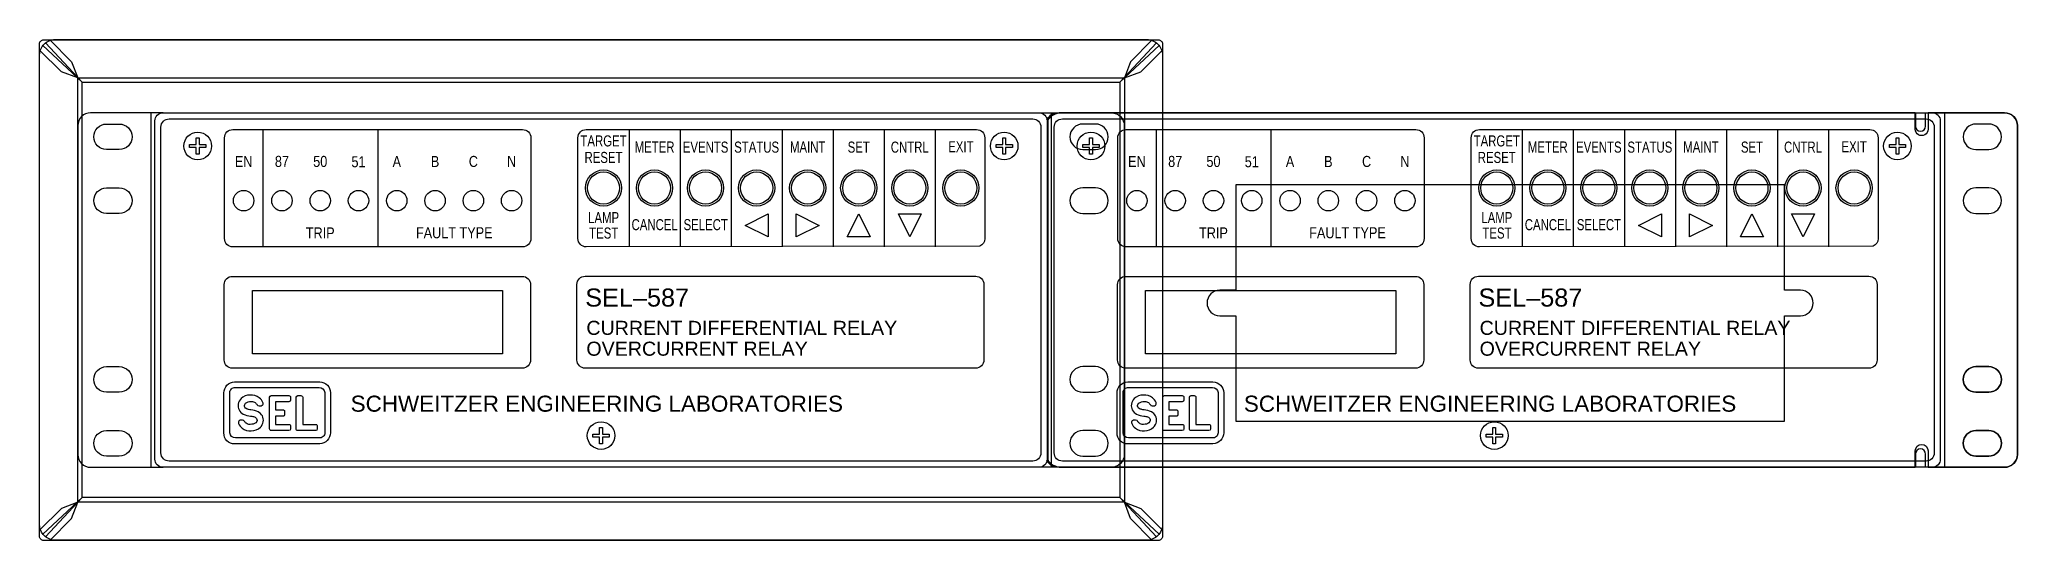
# Model space of a CAD drawing. Extents: x 1 to 47, y 1 to 35.
# Drawn here: x 2.81 to 22.18, y 10.55 to 15.45 of the extents above; entities that cross this region are included whole.
import ezdxf
from ezdxf.enums import TextEntityAlignment as Align

# ---------------------------------------------------------------- set-up
doc = ezdxf.new("R2010")
doc.units = 0
doc.header["$MEASUREMENT"] = 0
for name, color, linetype in [('1_1__X___1__RACK_MOUNT', 7, 'CONTINUOUS'), ('1_2__P___2__RACK_MOUNT', 7, 'CONTINUOUS'), ('1_3__B___1__RACK_MOUNT_W_B', 7, 'CONTINUOUS'), ('1_4__C___1__RACK_MOUNT_W_C', 7, 'CONTINUOUS'), ('1_5__3___1__PANEL_MOUNT', 7, 'CONTINUOUS'), ('1_6__5___1__PROJECTION_PAN', 7, 'CONTINUOUS'), ('2_0______DWG_', 7, 'CONTINUOUS')]:
    doc.layers.add(name, color=color, linetype=linetype)
doc.styles.add('ARIAL', font='arial.ttf')
doc.styles.add('ARIAL_NARROW', font='ARIALN.TTF')

msp = doc.modelspace()

# ---------------------------------------------------------------- texts
at = {"layer": '1_2__P___2__RACK_MOUNT', "style": 'ARIAL_NARROW', "width": 0.9}
for s, p in [('TARGET', (17.082, 14.406)), ('RESET', (17.082, 14.244)), ('METER', (17.582, 14.346)), ('EVENTS', (18.082, 14.345)), ('STATUS', (18.582, 14.345)), ('MAINT', (19.082, 14.346)), ('SET', (19.582, 14.345)), ('CNTRL', (20.082, 14.345)), ('EXIT', (20.583, 14.349)), ('LAMP', (17.083, 13.655)), ('TEST', (17.084, 13.504)), ('CANCEL', (17.583, 13.586)), ('SELECT', (18.083, 13.586))]:
    msp.add_text(s, height=0.1082, dxfattribs=at).set_placement(p, align=Align.CENTER)
at = {"layer": '1_2__P___2__RACK_MOUNT', "style": 'ARIAL_NARROW'}
for s, height, p in [('EN', 0.1082, (13.557, 14.204)), ('87', 0.1082, (13.932, 14.205)), ('50', 0.1082, (14.307, 14.205)), ('51', 0.1082, (14.682, 14.202)), ('A', 0.108, (15.057, 14.204)), ('B', 0.108, (15.432, 14.204)), ('C', 0.108, (15.807, 14.205)), ('N', 0.108, (16.182, 14.204)), ('TRIP', 0.1082, (14.307, 13.505)), ('FAULT TYPE', 0.1082, (15.62, 13.507))]:
    msp.add_text(s, height=height, dxfattribs=at).set_placement(p, align=Align.CENTER)
at = {"layer": '1_2__P___2__RACK_MOUNT', "style": 'ARIAL'}
for s, height, p in [('SEL–587', 0.177, (16.903, 12.838)), ('CURRENT DIFFERENTIAL RELAY', 0.13767, (16.914, 12.561)), ('OVERCURRENT RELAY', 0.13767, (16.914, 12.357)), ('SCHWEITZER ENGINEERING LABORATORIES', 0.15733, (14.605, 11.809))]:
    msp.add_text(s, height=height, dxfattribs=at).set_placement(p)
at = {"layer": '2_0______DWG_', "style": 'ARIAL_NARROW', "width": 0.9}
for s, p in [('TARGET', (8.332, 14.406)), ('RESET', (8.332, 14.244)), ('METER', (8.832, 14.346)), ('EVENTS', (9.332, 14.345)), ('STATUS', (9.832, 14.345)), ('MAINT', (10.332, 14.346)), ('SET', (10.832, 14.345)), ('CNTRL', (11.332, 14.345)), ('EXIT', (11.833, 14.349)), ('LAMP', (8.333, 13.655)), ('TEST', (8.334, 13.504)), ('CANCEL', (8.833, 13.586)), ('SELECT', (9.333, 13.586))]:
    msp.add_text(s, height=0.1082, dxfattribs=at).set_placement(p, align=Align.CENTER)
at = {"layer": '2_0______DWG_', "style": 'ARIAL_NARROW'}
for s, height, p in [('EN', 0.1082, (4.807, 14.204)), ('87', 0.1082, (5.182, 14.205)), ('50', 0.1082, (5.557, 14.205)), ('51', 0.1082, (5.932, 14.202)), ('A', 0.108, (6.307, 14.204)), ('B', 0.108, (6.682, 14.204)), ('C', 0.108, (7.057, 14.205)), ('N', 0.108, (7.432, 14.204)), ('TRIP', 0.1082, (5.557, 13.505)), ('FAULT TYPE', 0.1082, (6.87, 13.507))]:
    msp.add_text(s, height=height, dxfattribs=at).set_placement(p, align=Align.CENTER)
at = {"layer": '2_0______DWG_', "style": 'ARIAL'}
for s, height, p in [('SEL–587', 0.177, (8.153, 12.838)), ('CURRENT DIFFERENTIAL RELAY', 0.13767, (8.164, 12.561)), ('OVERCURRENT RELAY', 0.13767, (8.164, 12.357)), ('SCHWEITZER ENGINEERING LABORATORIES', 0.15733, (5.855, 11.809))]:
    msp.add_text(s, height=height, dxfattribs=at).set_placement(p)

# ---------------------------------------------------------------- linework, layer by layer
at = {"layer": '1_1__X___1__RACK_MOUNT'}
for points in [[(4.017, 14.735), (3.307, 14.735, 0.414214), (3.182, 14.61), (3.182, 11.39, 0.414214), (3.307, 11.265), (4.017, 11.265)], [(12.598, 14.735), (13.308, 14.735, -0.414214), (13.433, 14.61), (13.433, 11.39, -0.414214), (13.308, 11.265), (12.598, 11.265)]]:
    msp.add_lwpolyline(points, format="xyb", dxfattribs=at)
for points in [[(3.897, 14.735), (3.897, 11.265)], [(12.717, 14.735), (12.717, 11.265)]]:
    msp.add_lwpolyline(points, dxfattribs=at)
for points in [[(3.464, 14.625), (3.589, 14.625, -1), (3.589, 14.375), (3.464, 14.375, -1)], [(13.151, 14.625), (13.026, 14.625, 1), (13.026, 14.375), (13.151, 14.375, 1)], [(3.464, 14), (3.589, 14, -1), (3.589, 13.75), (3.464, 13.75, -1)], [(13.151, 14), (13.026, 14, 1), (13.026, 13.75), (13.151, 13.75, 1)], [(3.464, 12.25), (3.589, 12.25, -1), (3.589, 12), (3.464, 12, -1)], [(13.151, 12.25), (13.026, 12.25, 1), (13.026, 12), (13.151, 12, 1)], [(3.464, 11.625), (3.589, 11.625, -1), (3.589, 11.375), (3.464, 11.375, -1)], [(13.151, 11.625), (13.026, 11.625, 1), (13.026, 11.375), (13.151, 11.375, 1)]]:
    msp.add_lwpolyline(points, format="xyb", close=True, dxfattribs=at)
at = {"layer": '1_2__P___2__RACK_MOUNT'}
for points in [[(4.017, 14.735), (3.307, 14.735, 0.414214), (3.182, 14.61), (3.182, 11.39, 0.414214), (3.307, 11.265), (4.017, 11.265)], [(21.349, 14.735), (22.058, 14.735, -0.414214), (22.183, 14.61), (22.183, 11.39, -0.414214), (22.058, 11.265), (21.349, 11.265)]]:
    msp.add_lwpolyline(points, format="xyb", dxfattribs=at)
for points in [[(3.897, 14.735), (3.897, 11.265)], [(21.468, 14.735), (21.468, 11.265)], [(13.745, 14.571), (13.745, 13.423)], [(14.87, 14.571), (14.87, 13.423)], [(17.332, 14.571), (17.332, 13.423)], [(17.332, 14.571), (17.332, 13.423)], [(17.832, 14.571), (17.832, 13.423)], [(17.832, 14.571), (17.832, 13.423)], [(18.332, 14.571), (18.332, 13.423)], [(18.332, 14.571), (18.332, 13.423)], [(18.832, 14.571), (18.832, 13.423)], [(18.832, 14.571), (18.832, 13.423)], [(19.332, 14.571), (19.332, 13.423)], [(19.332, 14.571), (19.332, 13.423)], [(19.832, 14.571), (19.832, 13.423)], [(19.832, 14.571), (19.832, 13.423)], [(20.332, 14.571), (20.332, 13.423)], [(20.332, 14.571), (20.332, 13.423)]]:
    msp.add_lwpolyline(points, dxfattribs=at)
for points in [[(12.767, 14.735), (21.349, 14.735, -0.414214), (21.427, 14.656), (21.427, 11.344, -0.414214), (21.349, 11.265), (12.767, 11.265, -0.414214), (12.688, 11.344), (12.688, 14.656, -0.414214)], [(3.464, 14.625), (3.589, 14.625, -1), (3.589, 14.375), (3.464, 14.375, -1)], [(12.827, 14.675), (21.287, 14.675, -0.414214), (21.367, 14.595), (21.367, 11.405, -0.414214), (21.287, 11.325), (12.827, 11.325, -0.414214), (12.747, 11.405), (12.747, 14.595, -0.414214)], [(13.45, 14.571), (16.29, 14.571, -0.414214), (16.37, 14.491), (16.37, 13.503, -0.414214), (16.29, 13.423), (13.45, 13.423, -0.414214), (13.37, 13.503), (13.37, 14.491, -0.414214)], [(16.912, 14.571), (20.737, 14.571, -0.414214), (20.817, 14.491), (20.817, 13.503, -0.301328), (20.768, 13.429), (16.912, 13.423, -0.41517), (16.832, 13.503), (16.832, 14.491, -0.414212)], [(21.901, 14.625), (21.776, 14.625, 1), (21.776, 14.375), (21.901, 14.375, 1)], [(3.464, 14), (3.589, 14, -1), (3.589, 13.75), (3.464, 13.75, -1)], [(21.901, 14), (21.776, 14, 1), (21.776, 13.75), (21.901, 13.75, 1)], [(13.447, 13.134), (16.287, 13.134, -0.414214), (16.367, 13.054), (16.367, 12.315, -0.414214), (16.287, 12.235), (13.447, 12.235, -0.414214), (13.367, 12.315), (13.367, 13.054, -0.414214)], [(16.902, 13.135), (20.728, 13.135, -0.414214), (20.808, 13.055), (20.808, 12.315, -0.414214), (20.728, 12.235), (16.902, 12.235, -0.414215), (16.822, 12.315), (16.822, 13.055, -0.414212)], [(3.464, 12.25), (3.589, 12.25, -1), (3.589, 12), (3.464, 12, -1)], [(21.901, 12.25), (21.776, 12.25, 1), (21.776, 12), (21.901, 12, 1)], [(13.468, 12.101), (14.302, 12.101, -0.41811), (14.407, 11.995), (14.407, 11.603, -0.404471), (14.302, 11.494), (13.468, 11.494, -0.41811), (13.363, 11.601), (13.363, 11.993, -0.404471)], [(13.476, 12.046), (14.297, 12.046, -0.378768), (14.352, 11.997), (14.352, 11.602, -0.441125), (14.297, 11.552), (13.476, 11.552, -0.378768), (13.421, 11.601), (13.421, 11.995, -0.441125)], [(13.62, 11.972, 0.192116), (13.531, 11.937, 0.12608), (13.503, 11.883, 0.336344), (13.553, 11.786, 0.087668), (13.625, 11.766, -0.022201), (13.646, 11.763, -0.039737), (13.662, 11.758, -0.23043), (13.687, 11.733, -0.182747), (13.685, 11.712, -0.221111), (13.637, 11.686, -0.058363), (13.607, 11.685, -0.13415), (13.576, 11.701, 0.006668), (13.559, 11.722, 0.085557), (13.555, 11.724, 0.231613), (13.513, 11.721, 0.170757), (13.505, 11.711, 0.118457), (13.507, 11.694, 0.153081), (13.543, 11.648, 0.186266), (13.632, 11.622, 0.192116), (13.721, 11.657, 0.12608), (13.749, 11.711, 0.336344), (13.699, 11.807, 0.087668), (13.627, 11.827, -0.022201), (13.606, 11.831, -0.039737), (13.59, 11.835, -0.23043), (13.564, 11.861, -0.182747), (13.567, 11.881, -0.221111), (13.615, 11.908, -0.058363), (13.645, 11.909, -0.13415), (13.676, 11.893, 0.006668), (13.693, 11.872, 0.085557), (13.697, 11.869, 0.231613), (13.739, 11.872, 0.170757), (13.747, 11.883, 0.118457), (13.745, 11.9, 0.153081), (13.709, 11.946, 0.186266)], [(13.827, 11.967), (14.001, 11.967, -0.424366), (14.017, 11.951), (14.017, 11.922, -0.404134), (14.001, 11.906), (13.87, 11.906), (13.87, 11.826), (13.947, 11.826, -0.477137), (13.958, 11.812), (13.958, 11.779, -0.353971), (13.947, 11.765), (13.87, 11.765), (13.87, 11.685), (14.001, 11.685, -0.424366), (14.017, 11.669), (14.017, 11.641, -0.404134), (14.001, 11.624), (13.827, 11.624, -0.432614), (13.811, 11.642), (13.811, 11.95, -0.396049)], [(14.088, 11.967), (14.118, 11.967, -0.432614), (14.135, 11.95), (14.135, 11.685), (14.263, 11.685, -0.424366), (14.278, 11.669), (14.278, 11.641, -0.404134), (14.263, 11.624), (14.088, 11.624, -0.432614), (14.072, 11.642), (14.072, 11.95, -0.396049)], [(3.464, 11.625), (3.589, 11.625, -1), (3.589, 11.375), (3.464, 11.375, -1)], [(21.901, 11.625), (21.776, 11.625, 1), (21.776, 11.375), (21.901, 11.375, 1)]]:
    msp.add_lwpolyline(points, format="xyb", close=True, dxfattribs=at)
for points in [[(13.187, 14.424), (13.187, 14.396), (13.121, 14.396), (13.121, 14.331), (13.093, 14.331), (13.093, 14.396), (13.028, 14.396), (13.028, 14.424), (13.093, 14.424), (13.093, 14.489), (13.121, 14.489), (13.121, 14.424)], [(21.087, 14.424), (21.087, 14.396), (21.021, 14.396), (21.021, 14.331), (20.993, 14.331), (20.993, 14.396), (20.928, 14.396), (20.928, 14.424), (20.993, 14.424), (20.993, 14.489), (21.021, 14.489), (21.021, 14.424)], [(18.695, 13.746), (18.695, 13.521), (18.47, 13.633)], [(18.97, 13.746), (19.195, 13.633), (18.97, 13.521)], [(19.47, 13.521), (19.582, 13.746), (19.695, 13.521)], [(19.97, 13.746), (20.195, 13.746), (20.082, 13.521)], [(13.642, 12.995), (16.092, 12.995), (16.092, 12.375), (13.642, 12.375)], [(17.137, 11.589), (17.137, 11.561), (17.071, 11.561), (17.071, 11.495), (17.043, 11.495), (17.043, 11.561), (16.978, 11.561), (16.978, 11.589), (17.043, 11.589), (17.043, 11.654), (17.071, 11.654), (17.071, 11.589)]]:
    msp.add_lwpolyline(points, close=True, dxfattribs=at)
for centre, radius in [((13.107, 14.41), 0.135), ((21.007, 14.41), 0.135), ((17.082, 13.999), 0.177), ((17.082, 13.999), 0.157), ((17.582, 13.999), 0.177), ((17.582, 13.999), 0.157), ((18.082, 13.999), 0.177), ((18.082, 13.999), 0.157), ((18.582, 13.999), 0.177), ((18.582, 13.999), 0.157), ((19.082, 13.999), 0.177), ((19.082, 13.999), 0.157), ((19.582, 13.999), 0.177), ((19.582, 13.999), 0.157), ((20.082, 13.999), 0.177), ((20.082, 13.999), 0.157), ((20.582, 13.999), 0.177), ((20.582, 13.999), 0.157), ((13.557, 13.875), 0.1), ((13.932, 13.875), 0.1), ((14.307, 13.875), 0.1), ((14.682, 13.875), 0.1), ((15.057, 13.875), 0.1), ((15.432, 13.875), 0.1), ((15.807, 13.875), 0.1), ((16.182, 13.875), 0.1), ((17.058, 11.575), 0.135)]:
    msp.add_circle(centre, radius, dxfattribs=at)
at = {"layer": '1_3__B___1__RACK_MOUNT_W_B'}
for points in [[(4.017, 14.735), (3.307, 14.735, 0.414214), (3.182, 14.61), (3.182, 11.39, 0.414214), (3.307, 11.265), (4.017, 11.265)], [(12.676, 14.67, -0.265914), (12.788, 14.735), (21.183, 14.735), (21.183, 14.605, 1), (21.283, 14.605), (21.283, 14.735), (22.058, 14.735, -0.414214), (22.183, 14.61), (22.183, 11.39, -0.414214), (22.058, 11.265), (21.283, 11.265), (21.283, 11.395, 1), (21.183, 11.395), (21.183, 11.265), (12.789, 11.265, -0.26691), (12.676, 11.33)]]:
    msp.add_lwpolyline(points, format="xyb", dxfattribs=at)
msp.add_lwpolyline([(3.897, 14.735), (3.897, 11.265)], dxfattribs=at)
for points in [[(3.464, 14.625), (3.589, 14.625, -1), (3.589, 14.375), (3.464, 14.375, -1)], [(21.901, 14.625), (21.776, 14.625, 1), (21.776, 14.375), (21.901, 14.375, 1)], [(3.464, 14), (3.589, 14, -1), (3.589, 13.75), (3.464, 13.75, -1)], [(21.901, 14), (21.776, 14, 1), (21.776, 13.75), (21.901, 13.75, 1)], [(3.464, 12.25), (3.589, 12.25, -1), (3.589, 12), (3.464, 12, -1)], [(21.901, 12.25), (21.776, 12.25, 1), (21.776, 12), (21.901, 12, 1)], [(3.464, 11.625), (3.589, 11.625, -1), (3.589, 11.375), (3.464, 11.375, -1)], [(21.901, 11.625), (21.776, 11.625, 1), (21.776, 11.375), (21.901, 11.375, 1)]]:
    msp.add_lwpolyline(points, format="xyb", close=True, dxfattribs=at)
at = {"layer": '1_4__C___1__RACK_MOUNT_W_C'}
for points in [[(4.017, 14.735), (3.307, 14.735, 0.414214), (3.182, 14.61), (3.182, 11.39, 0.414214), (3.307, 11.265), (4.017, 11.265)], [(12.677, 11.348, 0.274587), (12.818, 11.265), (21.182, 11.265), (21.182, 11.426, -1), (21.307, 11.426), (21.307, 11.265), (22.057, 11.265, 0.414214), (22.182, 11.39), (22.182, 14.61, 0.414214), (22.057, 14.735), (21.307, 14.735), (21.307, 14.574, -1.008033), (21.182, 14.575), (21.182, 14.735), (12.818, 14.735, 0.274587), (12.677, 14.652)]]:
    msp.add_lwpolyline(points, format="xyb", dxfattribs=at)
msp.add_lwpolyline([(3.897, 14.735), (3.897, 11.265)], dxfattribs=at)
for points in [[(3.464, 14.625), (3.589, 14.625, -1), (3.589, 14.375), (3.464, 14.375, -1)], [(21.776, 14.625, 1), (21.776, 14.375), (21.901, 14.375, 1), (21.901, 14.625)], [(3.464, 14), (3.589, 14, -1), (3.589, 13.75), (3.464, 13.75, -1)], [(19.901, 12.748), (20.057, 12.748, 1), (20.057, 12.998), (19.901, 12.998), (19.901, 14.03), (14.525, 14.03), (14.525, 12.998), (14.369, 12.998, 1), (14.369, 12.748), (14.525, 12.748), (14.525, 11.716), (19.901, 11.716)], [(21.776, 14, 1), (21.776, 13.75), (21.901, 13.75, 1), (21.901, 14)], [(3.464, 12.25), (3.589, 12.25, -1), (3.589, 12), (3.464, 12, -1)], [(21.776, 12, -1), (21.776, 12.25), (21.901, 12.25, -1), (21.901, 12)], [(3.464, 11.625), (3.589, 11.625, -1), (3.589, 11.375), (3.464, 11.375, -1)], [(21.776, 11.375, -1), (21.776, 11.625), (21.901, 11.625, -1), (21.901, 11.375)]]:
    msp.add_lwpolyline(points, format="xyb", close=True, dxfattribs=at)
at = {"layer": '1_5__3___1__PANEL_MOUNT'}
msp.add_lwpolyline([(2.958, 15.452), (13.657, 15.452, -0.414214), (13.807, 15.302), (13.807, 10.702, -0.414214), (13.657, 10.552), (2.958, 10.552, -0.414214), (2.808, 10.702), (2.808, 15.302, -0.414214)], format="xyb", close=True, dxfattribs=at)
for points in [[(2.865, 15.42), (3.224, 15.036), (2.84, 15.394)], [(13.75, 15.42), (13.391, 15.036), (13.775, 15.394)], [(2.865, 10.584), (3.224, 10.968), (2.84, 10.61)], [(13.75, 10.584), (13.391, 10.968), (13.775, 10.61)]]:
    msp.add_lwpolyline(points, dxfattribs=at)
msp.add_lwpolyline([(3.224, 15.036), (13.391, 15.036), (13.391, 10.968), (3.224, 10.968)], close=True, dxfattribs=at)
at = {"layer": '1_6__5___1__PROJECTION_PAN'}
msp.add_lwpolyline([(2.847, 15.449), (13.768, 15.449, -0.419574), (13.807, 15.41), (13.807, 10.588, -0.419574), (13.768, 10.549), (2.847, 10.549, -0.419574), (2.808, 10.588), (2.808, 15.41, -0.419574)], format="xyb", close=True, dxfattribs=at)
for points in [[(2.908, 15.449), (3.122, 15.235), (3.181, 15.076), (3.021, 15.135), (2.808, 15.349)], [(13.707, 15.449), (13.493, 15.235), (13.434, 15.076), (13.594, 15.135), (13.807, 15.349)], [(2.908, 10.549), (3.122, 10.763), (3.181, 10.922), (3.021, 10.863), (2.808, 10.649)], [(13.707, 10.549), (13.493, 10.763), (13.434, 10.922), (13.594, 10.863), (13.807, 10.649)]]:
    msp.add_lwpolyline(points, dxfattribs=at)
msp.add_lwpolyline([(3.181, 15.076), (13.434, 15.076), (13.434, 10.922), (3.181, 10.922)], close=True, dxfattribs=at)
at = {"layer": '2_0______DWG_'}
for points in [[(4.017, 14.735), (12.598, 14.735, -0.414214), (12.677, 14.656), (12.677, 11.344, -0.414214), (12.598, 11.265), (4.017, 11.265, -0.414214), (3.938, 11.344), (3.938, 14.656, -0.414214)], [(4.077, 14.675), (12.537, 14.675, -0.414214), (12.617, 14.595), (12.617, 11.405, -0.414214), (12.537, 11.325), (4.077, 11.325, -0.414214), (3.997, 11.405), (3.997, 14.595, -0.414214)], [(4.7, 14.571), (7.54, 14.571, -0.414214), (7.62, 14.491), (7.62, 13.503, -0.414214), (7.54, 13.423), (4.7, 13.423, -0.414214), (4.62, 13.503), (4.62, 14.491, -0.414214)], [(8.162, 14.571), (11.987, 14.571, -0.414214), (12.067, 14.491), (12.067, 13.503, -0.301328), (12.018, 13.429), (8.162, 13.423, -0.41517), (8.082, 13.503), (8.082, 14.491, -0.414212)], [(4.697, 13.134), (7.537, 13.134, -0.414214), (7.617, 13.054), (7.617, 12.315, -0.414214), (7.537, 12.235), (4.697, 12.235, -0.414214), (4.617, 12.315), (4.617, 13.054, -0.414214)], [(8.152, 13.135), (11.978, 13.135, -0.414214), (12.058, 13.055), (12.058, 12.315, -0.414214), (11.978, 12.235), (8.152, 12.235, -0.414215), (8.072, 12.315), (8.072, 13.055, -0.414212)], [(4.718, 12.101), (5.552, 12.101, -0.41811), (5.657, 11.995), (5.657, 11.603, -0.404471), (5.552, 11.494), (4.718, 11.494, -0.41811), (4.613, 11.601), (4.613, 11.993, -0.404471)], [(4.726, 12.046), (5.547, 12.046, -0.378768), (5.602, 11.997), (5.602, 11.602, -0.441125), (5.547, 11.552), (4.726, 11.552, -0.378768), (4.671, 11.601), (4.671, 11.995, -0.441125)], [(4.87, 11.972, 0.192116), (4.781, 11.937, 0.12608), (4.753, 11.883, 0.336344), (4.803, 11.786, 0.087668), (4.875, 11.766, -0.022201), (4.896, 11.763, -0.039737), (4.912, 11.758, -0.23043), (4.937, 11.733, -0.182747), (4.935, 11.712, -0.221111), (4.887, 11.686, -0.058363), (4.857, 11.685, -0.13415), (4.826, 11.701, 0.006668), (4.809, 11.722, 0.085557), (4.805, 11.724, 0.231613), (4.763, 11.721, 0.170757), (4.755, 11.711, 0.118457), (4.757, 11.694, 0.153081), (4.793, 11.648, 0.186266), (4.882, 11.622, 0.192116), (4.971, 11.657, 0.12608), (4.999, 11.711, 0.336344), (4.949, 11.807, 0.087668), (4.877, 11.827, -0.022201), (4.856, 11.831, -0.039737), (4.84, 11.835, -0.23043), (4.814, 11.861, -0.182747), (4.817, 11.881, -0.221111), (4.865, 11.908, -0.058363), (4.895, 11.909, -0.13415), (4.926, 11.893, 0.006668), (4.943, 11.872, 0.085557), (4.947, 11.869, 0.231613), (4.989, 11.872, 0.170757), (4.997, 11.883, 0.118457), (4.995, 11.9, 0.153081), (4.959, 11.946, 0.186266)], [(5.077, 11.967), (5.251, 11.967, -0.424366), (5.267, 11.951), (5.267, 11.922, -0.404134), (5.251, 11.906), (5.12, 11.906), (5.12, 11.826), (5.197, 11.826, -0.477137), (5.208, 11.812), (5.208, 11.779, -0.353971), (5.197, 11.765), (5.12, 11.765), (5.12, 11.685), (5.251, 11.685, -0.424366), (5.267, 11.669), (5.267, 11.641, -0.404134), (5.251, 11.624), (5.077, 11.624, -0.432614), (5.061, 11.642), (5.061, 11.95, -0.396049)], [(5.338, 11.967), (5.368, 11.967, -0.432614), (5.385, 11.95), (5.385, 11.685), (5.513, 11.685, -0.424366), (5.528, 11.669), (5.528, 11.641, -0.404134), (5.513, 11.624), (5.338, 11.624, -0.432614), (5.322, 11.642), (5.322, 11.95, -0.396049)]]:
    msp.add_lwpolyline(points, format="xyb", close=True, dxfattribs=at)
for points in [[(4.995, 14.571), (4.995, 13.423)], [(6.12, 14.571), (6.12, 13.423)], [(8.582, 14.571), (8.582, 13.423)], [(8.582, 14.571), (8.582, 13.423)], [(9.082, 14.571), (9.082, 13.423)], [(9.082, 14.571), (9.082, 13.423)], [(9.582, 14.571), (9.582, 13.423)], [(9.582, 14.571), (9.582, 13.423)], [(10.082, 14.571), (10.082, 13.423)], [(10.082, 14.571), (10.082, 13.423)], [(10.582, 14.571), (10.582, 13.423)], [(10.582, 14.571), (10.582, 13.423)], [(11.082, 14.571), (11.082, 13.423)], [(11.082, 14.571), (11.082, 13.423)], [(11.582, 14.571), (11.582, 13.423)], [(11.582, 14.571), (11.582, 13.423)]]:
    msp.add_lwpolyline(points, dxfattribs=at)
for points in [[(4.437, 14.424), (4.437, 14.396), (4.371, 14.396), (4.371, 14.331), (4.343, 14.331), (4.343, 14.396), (4.278, 14.396), (4.278, 14.424), (4.343, 14.424), (4.343, 14.489), (4.371, 14.489), (4.371, 14.424)], [(12.337, 14.424), (12.337, 14.396), (12.271, 14.396), (12.271, 14.331), (12.243, 14.331), (12.243, 14.396), (12.178, 14.396), (12.178, 14.424), (12.243, 14.424), (12.243, 14.489), (12.271, 14.489), (12.271, 14.424)], [(9.945, 13.746), (9.945, 13.521), (9.72, 13.633)], [(10.22, 13.746), (10.445, 13.633), (10.22, 13.521)], [(10.72, 13.521), (10.832, 13.746), (10.945, 13.521)], [(11.22, 13.746), (11.445, 13.746), (11.332, 13.521)], [(4.892, 12.995), (7.342, 12.995), (7.342, 12.375), (4.892, 12.375)], [(8.387, 11.589), (8.387, 11.561), (8.321, 11.561), (8.321, 11.495), (8.293, 11.495), (8.293, 11.561), (8.228, 11.561), (8.228, 11.589), (8.293, 11.589), (8.293, 11.654), (8.321, 11.654), (8.321, 11.589)]]:
    msp.add_lwpolyline(points, close=True, dxfattribs=at)
for centre, radius in [((4.357, 14.41), 0.135), ((12.257, 14.41), 0.135), ((8.332, 13.999), 0.177), ((8.332, 13.999), 0.157), ((8.832, 13.999), 0.177), ((8.832, 13.999), 0.157), ((9.332, 13.999), 0.177), ((9.332, 13.999), 0.157), ((9.832, 13.999), 0.177), ((9.832, 13.999), 0.157), ((10.332, 13.999), 0.177), ((10.332, 13.999), 0.157), ((10.832, 13.999), 0.177), ((10.832, 13.999), 0.157), ((11.332, 13.999), 0.177), ((11.332, 13.999), 0.157), ((11.832, 13.999), 0.177), ((11.832, 13.999), 0.157), ((4.807, 13.875), 0.1), ((5.182, 13.875), 0.1), ((5.557, 13.875), 0.1), ((5.932, 13.875), 0.1), ((6.307, 13.875), 0.1), ((6.682, 13.875), 0.1), ((7.057, 13.875), 0.1), ((7.432, 13.875), 0.1), ((8.308, 11.575), 0.135)]:
    msp.add_circle(centre, radius, dxfattribs=at)

msp.set_redraw_order([(e.dxf.handle, doc.entitydb.next_handle()) for e in msp.query("TEXT MTEXT ATTDEF DIMENSION ARC_DIMENSION")])  # texts and dimensions are drawn at this point

doc.saveas('drawing.dxf')
